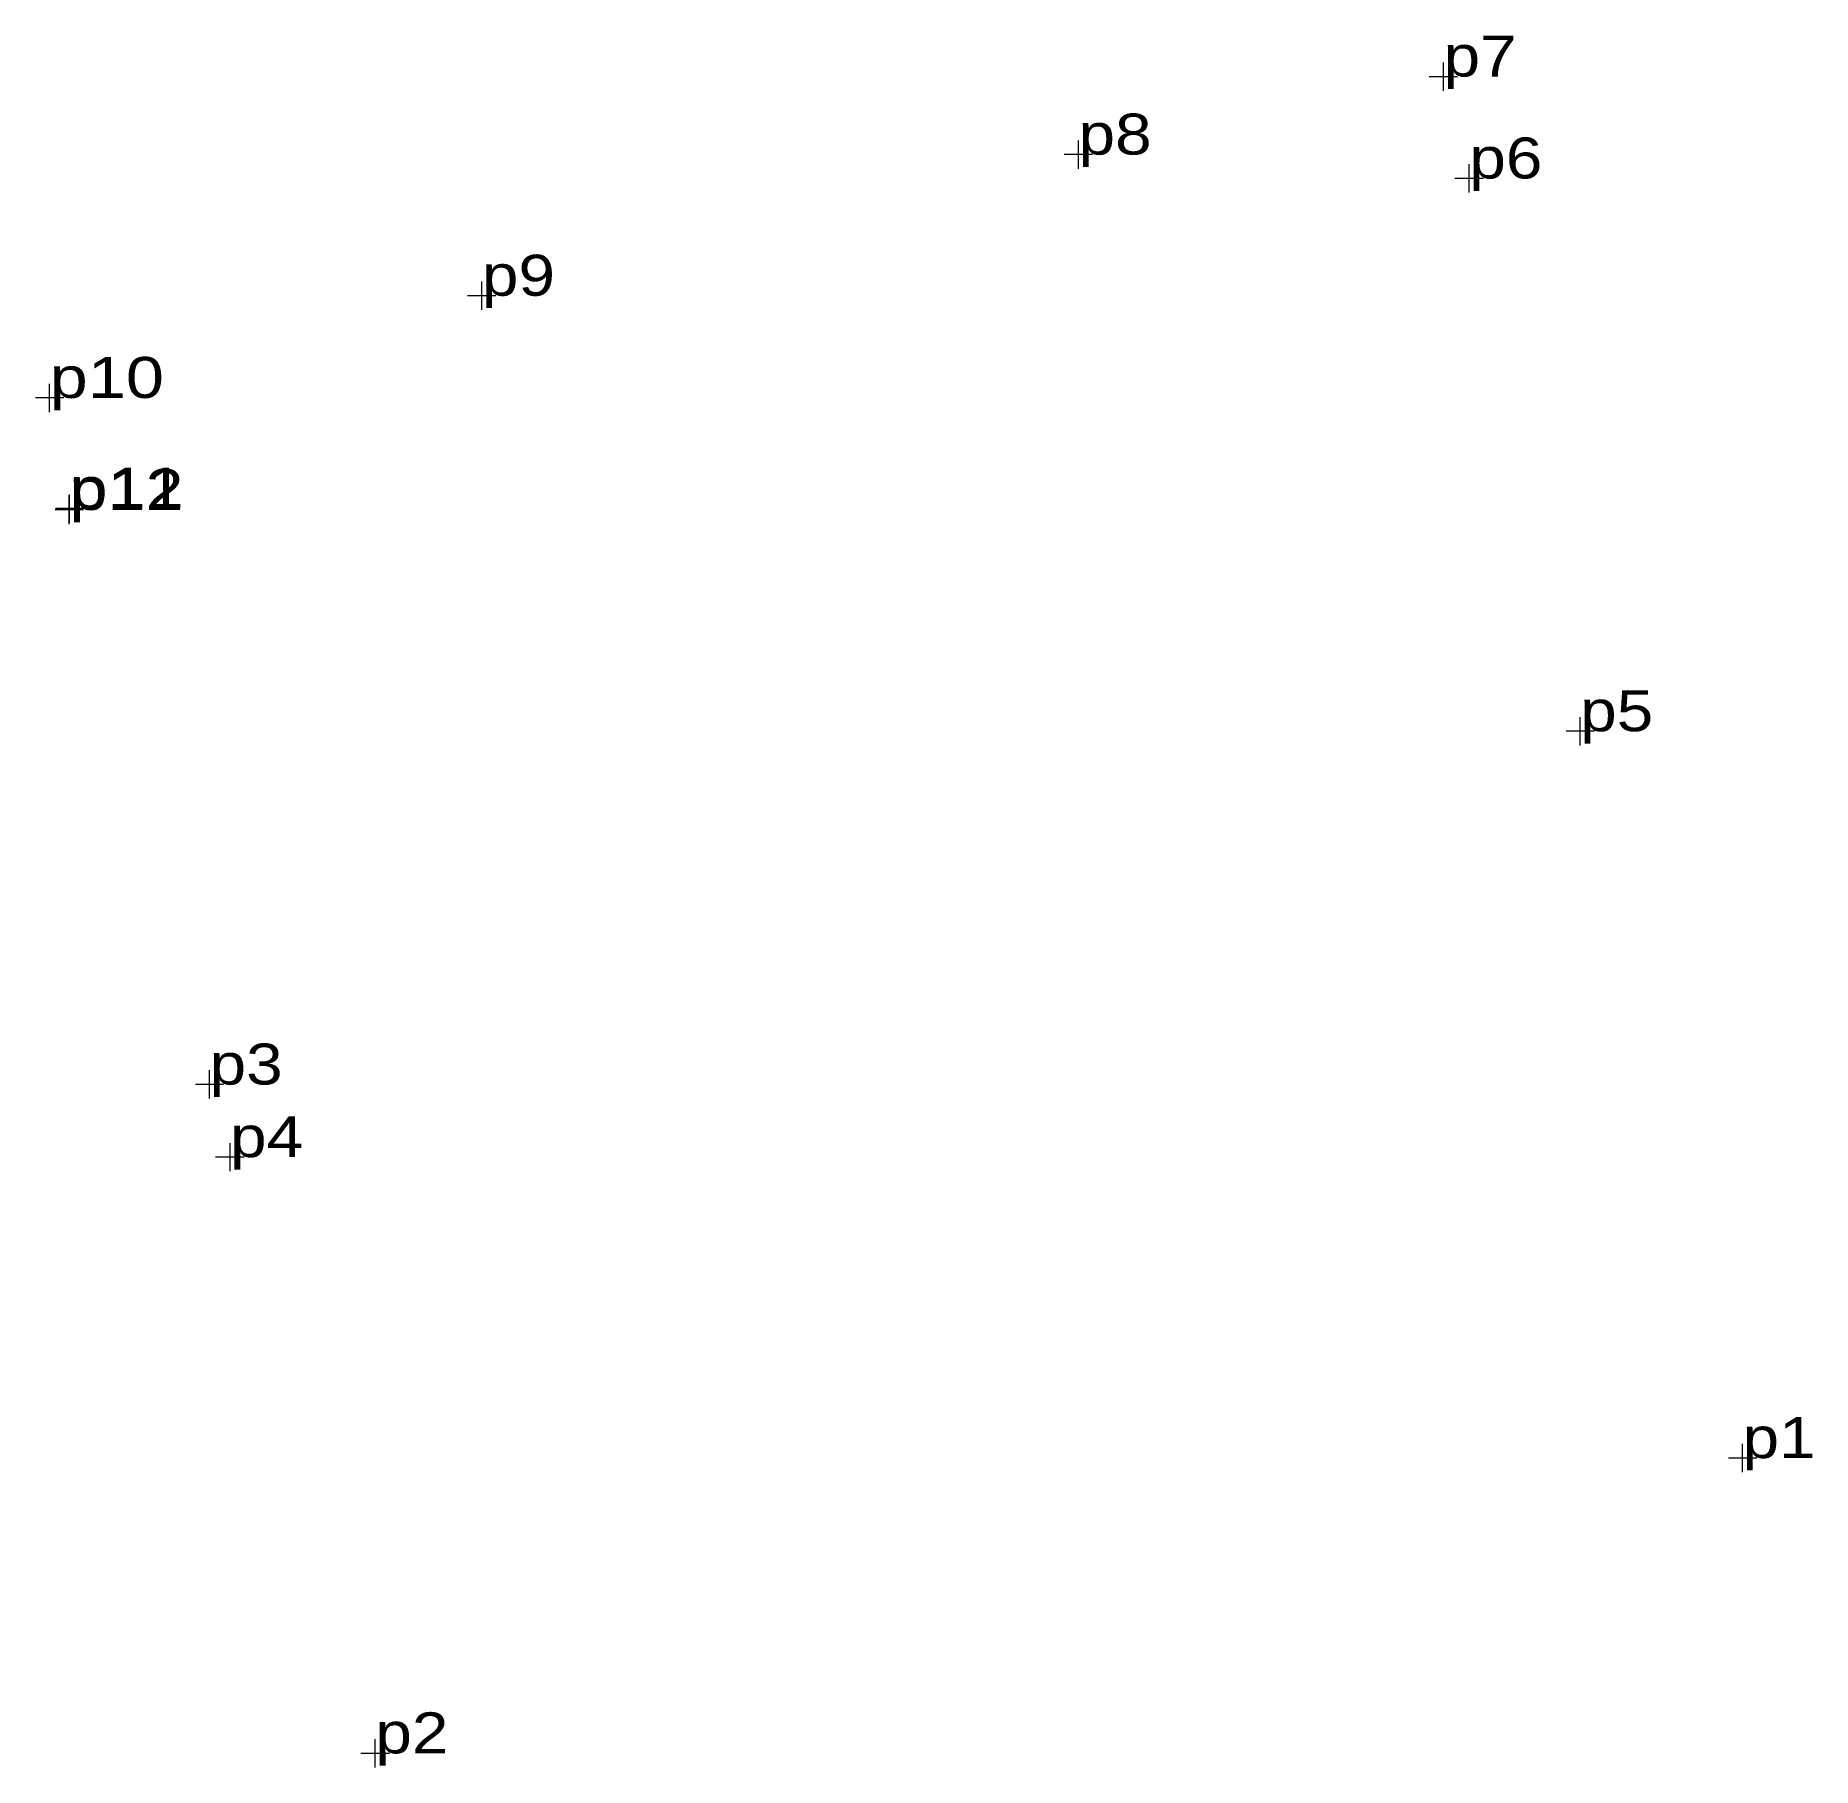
# Model space of a CAD drawing. Header units: metres. Extents: x 535697 to 550978, y 1835875 to 1842721.
# Drawn here: x 535832.1 to 535910.1, y 1836656.6 to 1836732.7 of the extents above; entities that cross this region are included whole.
import ezdxf

# ---------------------------------------------------------------- set-up
doc = ezdxf.new("R2010")
doc.units = ezdxf.units.M
doc.header["$LTSCALE"] = 0.72
doc.layers.add('12', color=7, linetype='Continuous')
doc.layers.add('7', color=7, linetype='Continuous', lineweight=13)

msp = doc.modelspace()

# ---------------------------------------------------------------- texts
at = {"layer": '12'}
for s, width, p in [('p7', 1.2, (535893.91, 1836730.88)), ('p8', 1.2, (535877.88, 1836727.45)), ('p6', 1.2, (535895.04, 1836726.4)), ('p9', 1.2, (535851.68, 1836721.25)), ('p10', 1.25, (535832.7, 1836716.76)), ('p12', 1.25, (535833.56, 1836711.84)), ('p11', 1.25, (535833.57, 1836711.9)), ('p5', 1.2, (535899.91, 1836702.12)), ('p3', 1.2, (535839.72, 1836686.6)), ('p4', 1.2, (535840.62, 1836683.41)), ('p1', 1.2, (535907.04, 1836670.19)), ('p2', 1.2, (535847, 1836657.22))]:
    msp.add_text(s, height=1.8, dxfattribs=dict(at, width=width)).set_placement(p)

# ---------------------------------------------------------------- linework, layer by layer
at = {"layer": '7'}
for p, q in [((535893.91, 1836730.25), (535893.91, 1836731.5)), ((535894.53, 1836730.87), (535893.28, 1836730.87)), ((535878.5, 1836727.45), (535877.25, 1836727.45)), ((535877.88, 1836726.82), (535877.88, 1836728.07)), ((535895.04, 1836725.78), (535895.04, 1836727.03)), ((535895.66, 1836726.4), (535894.41, 1836726.4)), ((535852.3, 1836721.25), (535851.05, 1836721.25)), ((535851.68, 1836720.63), (535851.68, 1836721.88)), ((535832.7, 1836716.13), (535832.7, 1836717.38)), ((535833.32, 1836716.76), (535832.08, 1836716.76)), ((535834.19, 1836711.85), (535832.94, 1836711.85)), ((535834.2, 1836711.9), (535832.95, 1836711.9)), ((535833.56, 1836711.22), (535833.56, 1836712.47)), ((535833.57, 1836711.27), (535833.57, 1836712.52)), ((535899.91, 1836701.49), (535899.91, 1836702.74)), ((535900.54, 1836702.12), (535899.29, 1836702.12)), ((535839.72, 1836685.98), (535839.72, 1836687.23)), ((535840.34, 1836686.6), (535839.1, 1836686.6)), ((535840.62, 1836682.79), (535840.62, 1836684.03)), ((535841.24, 1836683.41), (535839.99, 1836683.41)), ((535907.04, 1836669.57), (535907.04, 1836670.81)), ((535907.67, 1836670.19), (535906.42, 1836670.19)), ((535847.62, 1836657.22), (535846.37, 1836657.22)), ((535847, 1836656.6), (535847, 1836657.85))]:
    msp.add_line(p, q, dxfattribs=at)

msp.set_redraw_order([(e.dxf.handle, doc.entitydb.next_handle()) for e in msp.query("TEXT MTEXT ATTDEF DIMENSION ARC_DIMENSION")])  # texts and dimensions are drawn at this point

doc.saveas('drawing.dxf')
